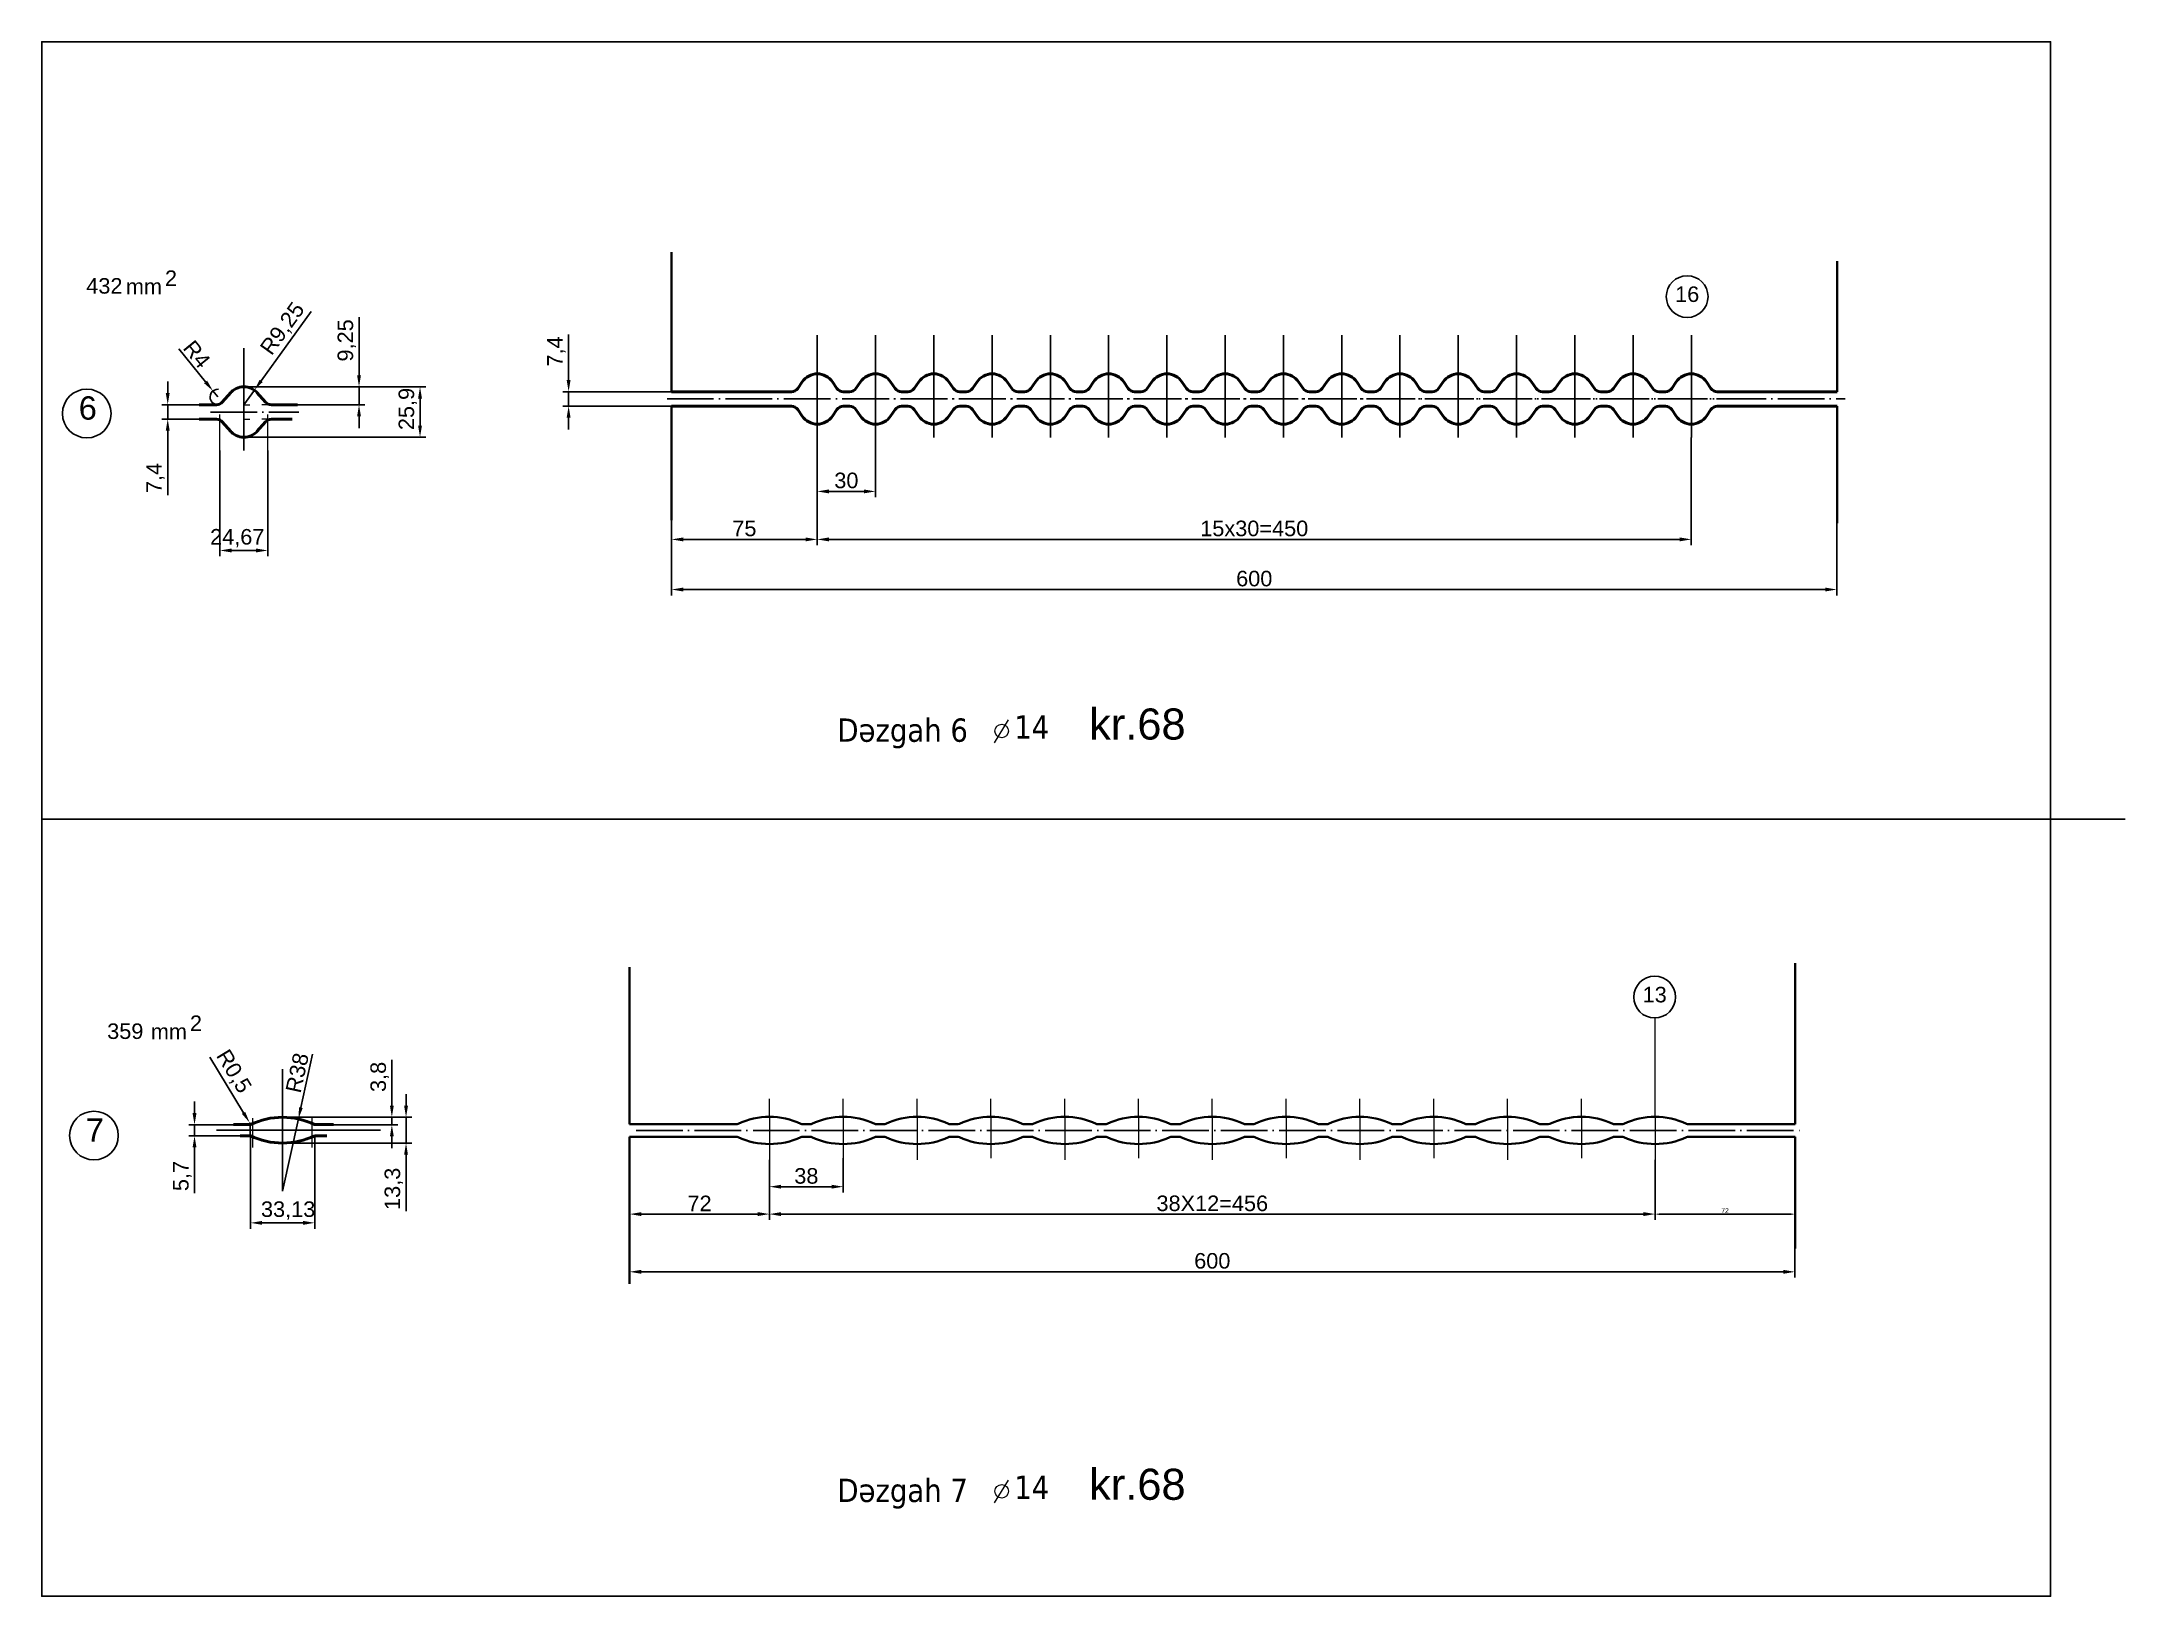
# Model space of a CAD drawing. Header units: millimetres. Extents: x 6647 to 33601, y -1887 to 8501.
# Drawn here: x 32088 to 33161, y 5701 to 6501 of the extents above; entities that cross this region are included whole.
import ezdxf

# ---------------------------------------------------------------- set-up
doc = ezdxf.new("R2010")
doc.units = ezdxf.units.MM
doc.linetypes.add('ACAD_ISO04W100', pattern=[30, 24, -3, 0, -3])
for name, color, linetype, lineweight in [('контурная', 7, 'Continuous', 50), ('осевые', 4, 'ACAD_ISO04W100', 25), ('размерные', 220, 'Continuous', 25), ('тонкая', 7, 'Continuous', 25), ('тонкий', 7, 'Continuous', 20)]:
    doc.layers.add(name, color=color, linetype=linetype, lineweight=lineweight)
doc.layers.add('осевая', color=4, linetype='Continuous')
doc.styles.add('s1v4', font='ARIAL.TTF', dxfattribs={"height": 4})
doc.styles.add('s4v4', font='ARIAL.TTF', dxfattribs={"height": 16})
doc.styles.get("Standard").update_dxf_attribs({"font": 'ARIAL.TTF'})
doc.dimstyles.new('ISO-25', dxfattribs={"dimtxt": 2.5, "dimasz": 2.5, "dimexe": 1.25, "dimexo": 0.625, "dimtad": 1, "dimtxsty": 'Standard', "dimcen": 2.5, "dimadec": 0, "dimazin": 0, "dimtfac": 1, "dimtmove": 0, "dimatfit": 3, "dimfxl": 1, "dimarcsym": 0})
doc.dimstyles.new('s2v4', dxfattribs={"dimtxt": 8, "dimasz": 6, "dimexe": 3, "dimexo": 0, "dimgap": 1.5, "dimtad": 1, "dimtxsty": 'Standard', "dimcen": 2.5, "dimadec": 0, "dimazin": 0, "dimtfac": 1, "dimtmove": 0, "dimatfit": 3, "dimfxl": 1, "dimarcsym": 0})
doc.dimstyles.new('s2v4$0', dxfattribs={"dimtxt": 8, "dimasz": 6, "dimexe": 3, "dimexo": 0, "dimgap": 1.5, "dimtad": 1, "dimtxsty": 'Standard', "dimcen": 2.5, "dimadec": 0, "dimazin": 0, "dimtfac": 1, "dimtmove": 0, "dimatfit": 3, "dimfxl": 1, "dimarcsym": 0})

msp = doc.modelspace()

# ---------------------------------------------------------------- texts
at = {"char_height": 8, "attachment_point": 5}
for s, insert in [('16', (32935.0972, 6371.1334)), ('13', (32918.3584, 6010.6986))]:
    msp.add_mtext(s, dxfattribs=dict(at, insert=insert))
at = {"layer": 'размерные', "style": 's4v4'}
for p in [(32627.1824, 6141.9925), (32627.1824, 5750.7703)]:
    msp.add_text('kr.68', height=16, dxfattribs=at).set_placement(p)
at = {"layer": 'тонкая', "style": 's1v4'}
for s, p in [('2', (32151.3744, 6375.4151)), ('432', (32110.8658, 6371.4675)), ('mm', (32131.2345, 6371.126)), ('2', (32164.2273, 5992.014)), ('359', (32121.6325, 5987.9261)), ('mm', (32144.0873, 5987.7249))]:
    msp.add_text(s, height=8, dxfattribs=at).set_placement(p)
at = {"layer": 'тонкий', "style": 's1v4'}
for s, p in [('6', (32106.9794, 6306.6247)), ('7', (32110.6367, 5935.0842))]:
    msp.add_text(s, height=12, dxfattribs=at).set_placement(p)
at = {"layer": 'тонкий', "char_height": 12, "attachment_point": 1, "style": 's1v4'}
for s, insert in [('{\\fTahoma|b0|i0|c238|p32;Dəzgah \\fTahoma|b0|i0|c0|p32;6}', (32497.5876, 6152.8562)), ('{\\fTahoma|b0|i0|c238|p32;Dəzgah \\fTahoma|b0|i0|c0|p32;7}', (32497.5876, 5761.634))]:
    msp.add_mtext(s, dxfattribs=dict(at, insert=insert))
at = {"layer": 'тонкий', "char_height": 12, "width": 33.292, "attachment_point": 1, "style": 's1v4'}
for insert in [(32588.6326, 6154.441), (32588.6326, 5763.2188)]:
    msp.add_mtext('{\\fTahoma|b0|i0|c162|p32;1\\fTahoma|b0|i0|c0|p32;4\\fTxt|b0|i0|c238|p2; }', dxfattribs=dict(at, insert=insert))

# ---------------------------------------------------------------- blocks, each defined once
blk = doc.blocks.new('*D155')
at = {"layer": 'Defpoints', "color": 0, "transparency": 16777216}
for p in [(32152.8, 6314.3), (32169, 6314.3), (32169, 6306.9)]:
    blk.add_point(p, dxfattribs=at)
at = {"layer": 'тонкий', "color": 0, "lineweight": -2, "transparency": 16777216}
for p, q in [((32152.8, 6320.3), (32152.8, 6326.3)), ((32169, 6314.3), (32149.8, 6314.3)), ((32152.8, 6314.3), (32152.8, 6306.9)), ((32169, 6306.9), (32149.8, 6306.9)), ((32152.8, 6300.9), (32152.8, 6267.8))]:
    blk.add_line(p, q, dxfattribs=at)
at = {"layer": 'тонкий', "color": 0, "transparency": 16777216}
for points in [[(32151.8, 6320.3), (32153.8, 6320.3), (32152.8, 6314.3)], [(32151.8, 6300.9), (32153.8, 6300.9), (32152.8, 6306.9)]]:
    blk.add_solid(points, dxfattribs=at)
at = {"layer": 'тонкий', "color": 0, "transparency": 16777216, "insert": (32146.5, 6276.6), "char_height": 8, "attachment_point": 5, "rotation": 90}
blk.add_mtext('7,4', dxfattribs=at)
blk = doc.blocks.new('*D88')
at = {"layer": 'Defpoints', "color": 0, "transparency": 16777216}
for p in [(32176.1, 6321.4), (32178.6, 6318.3)]:
    blk.add_point(p, dxfattribs=at)
at = {"layer": 'тонкий', "color": 0, "lineweight": -2, "transparency": 16777216}
for p, q in [((32158.5, 6343), (32172.3, 6326)), ((32178.6, 6318.3), (32176.1, 6321.4))]:
    blk.add_line(p, q, dxfattribs=at)
blk.add_arc((32178.6, 6318.3), 4, 86.1036, 270, dxfattribs=at)
at = {"layer": 'тонкий', "color": 0, "transparency": 16777216}
blk.add_solid([(32173.1, 6326.7), (32171.5, 6325.4), (32176.1, 6321.4)], dxfattribs=at)
at = {"layer": 'тонкий', "color": 0, "transparency": 16777216, "insert": (32167.8, 6340.3), "char_height": 8, "attachment_point": 5, "rotation": 309.0755}
blk.add_mtext('R4', dxfattribs=at)
blk = doc.blocks.new('*D89')
at = {"layer": 'Defpoints', "color": 0, "transparency": 16777216}
for p in [(32192, 6323.5), (32282.7, 6323.5), (32192, 6297.6)]:
    blk.add_point(p, dxfattribs=at)
at = {"layer": 'тонкий', "color": 0, "lineweight": -2, "transparency": 16777216}
for p, q in [((32192, 6323.5), (32285.7, 6323.5)), ((32282.7, 6303.6), (32282.7, 6317.5)), ((32192, 6297.6), (32285.7, 6297.6))]:
    blk.add_line(p, q, dxfattribs=at)
at = {"layer": 'тонкий', "color": 0, "transparency": 16777216}
for points in [[(32281.7, 6317.5), (32283.7, 6317.5), (32282.7, 6323.5)], [(32281.7, 6303.6), (32283.7, 6303.6), (32282.7, 6297.6)]]:
    blk.add_solid(points, dxfattribs=at)
at = {"layer": 'тонкий', "color": 0, "transparency": 16777216, "insert": (32276.4, 6312.1), "char_height": 8, "attachment_point": 5, "rotation": 90}
blk.add_mtext('25,9', dxfattribs=at)
blk = doc.blocks.new('*D156')
at = {"layer": 'Defpoints', "color": 0, "transparency": 16777216}
for p in [(32215.3, 6323.5), (32251.3, 6323.5), (32215.6, 6314.3)]:
    blk.add_point(p, dxfattribs=at)
at = {"layer": 'тонкий', "color": 0, "lineweight": -2, "transparency": 16777216}
for p, q in [((32251.3, 6329.5), (32251.3, 6359.3)), ((32215.3, 6323.5), (32254.3, 6323.5)), ((32251.3, 6314.3), (32251.3, 6323.5)), ((32215.6, 6314.3), (32254.3, 6314.3)), ((32251.3, 6308.3), (32251.3, 6302.3))]:
    blk.add_line(p, q, dxfattribs=at)
at = {"layer": 'тонкий', "color": 0, "transparency": 16777216}
for points in [[(32250.3, 6329.5), (32252.3, 6329.5), (32251.3, 6323.5)], [(32250.3, 6308.3), (32252.3, 6308.3), (32251.3, 6314.3)]]:
    blk.add_solid(points, dxfattribs=at)
at = {"layer": 'тонкий', "color": 0, "transparency": 16777216, "insert": (32245, 6347.4), "char_height": 8, "attachment_point": 5, "rotation": 90}
blk.add_mtext('9,25', dxfattribs=at)
blk = doc.blocks.new('*D90')
at = {"layer": 'Defpoints', "color": 0, "transparency": 16777216}
for p in [(32197.4, 6321.8), (32192, 6314.3)]:
    blk.add_point(p, dxfattribs=at)
at = {"layer": 'тонкий', "color": 0, "lineweight": -2, "transparency": 16777216}
for p, q in [((32226.6, 6362.2), (32200.9, 6326.6)), ((32192, 6314.3), (32197.4, 6321.8))]:
    blk.add_line(p, q, dxfattribs=at)
at = {"layer": 'тонкий', "color": 0, "transparency": 16777216}
blk.add_solid([(32200.1, 6327.2), (32201.7, 6326), (32197.4, 6321.8)], dxfattribs=at)
at = {"layer": 'тонкий', "color": 0, "transparency": 16777216, "insert": (32212.3, 6353.2), "char_height": 8, "attachment_point": 5, "rotation": 54.191}
blk.add_mtext('R9,25', dxfattribs=at)
blk = doc.blocks.new('*D157')
at = {"layer": 'Defpoints', "color": 0, "transparency": 16777216}
for p in [(32487.2, 6297.5), (32412.2, 6254.9), (32412.2, 6245)]:
    blk.add_point(p, dxfattribs=at)
at = {"layer": 'тонкий', "color": 0, "lineweight": -2, "transparency": 16777216}
for p, q in [((32487.2, 6297.5), (32487.2, 6242)), ((32412.2, 6254.9), (32412.2, 6242)), ((32481.2, 6245), (32418.2, 6245))]:
    blk.add_line(p, q, dxfattribs=at)
at = {"layer": 'тонкий', "color": 0, "transparency": 16777216}
for points in [[(32418.2, 6246), (32418.2, 6244), (32412.2, 6245)], [(32481.2, 6246), (32481.2, 6244), (32487.2, 6245)]]:
    blk.add_solid(points, dxfattribs=at)
at = {"layer": 'тонкий', "color": 0, "transparency": 16777216, "insert": (32449.7, 6250.6), "char_height": 8, "attachment_point": 5}
blk.add_mtext('75', dxfattribs=at)
blk = doc.blocks.new('*D158')
at = {"layer": 'Defpoints', "color": 0, "transparency": 16777216}
for p in [(32517.2, 6297.5), (32487.2, 6269.7), (32487.2, 6269.7)]:
    blk.add_point(p, dxfattribs=at)
at = {"layer": 'тонкий', "color": 0, "lineweight": -2, "transparency": 16777216}
for p, q in [((32517.2, 6297.5), (32517.2, 6266.7)), ((32487.2, 6269.7), (32487.2, 6272.7)), ((32511.2, 6269.7), (32493.2, 6269.7))]:
    blk.add_line(p, q, dxfattribs=at)
at = {"layer": 'тонкий', "color": 0, "transparency": 16777216}
for points in [[(32493.2, 6270.7), (32493.2, 6268.7), (32487.2, 6269.7)], [(32511.2, 6270.7), (32511.2, 6268.7), (32517.2, 6269.7)]]:
    blk.add_solid(points, dxfattribs=at)
at = {"layer": 'тонкий', "color": 0, "transparency": 16777216, "insert": (32502.2, 6275.3), "char_height": 8, "attachment_point": 5}
blk.add_mtext('30', dxfattribs=at)
blk = doc.blocks.new('*D159')
at = {"layer": 'Defpoints', "color": 0, "transparency": 16777216}
for p in [(32937.2, 6297.5), (32487.2, 6245.7), (32937.2, 6245)]:
    blk.add_point(p, dxfattribs=at)
at = {"layer": 'тонкий', "color": 0, "lineweight": -2, "transparency": 16777216}
for p, q in [((32937.2, 6297.5), (32937.2, 6242)), ((32487.2, 6245.7), (32487.2, 6242)), ((32493.2, 6245), (32931.2, 6245))]:
    blk.add_line(p, q, dxfattribs=at)
at = {"layer": 'тонкий', "color": 0, "transparency": 16777216}
for points in [[(32493.2, 6246), (32493.2, 6244), (32487.2, 6245)], [(32931.2, 6246), (32931.2, 6244), (32937.2, 6245)]]:
    blk.add_solid(points, dxfattribs=at)
at = {"layer": 'тонкий', "color": 0, "transparency": 16777216, "insert": (32712.2, 6250.6), "char_height": 8, "attachment_point": 5}
blk.add_mtext('15x30=450', dxfattribs=at)
blk = doc.blocks.new('*D160')
at = {"layer": 'Defpoints', "color": 0, "transparency": 16777216}
for p in [(33012.2, 6253.3), (32412.2, 6242), (32412.2, 6219.2)]:
    blk.add_point(p, dxfattribs=at)
at = {"layer": 'тонкий', "color": 0, "lineweight": -2, "transparency": 16777216}
for p, q in [((33012.2, 6253.3), (33012.2, 6216.2)), ((32412.2, 6242), (32412.2, 6216.2)), ((33006.2, 6219.2), (32418.2, 6219.2))]:
    blk.add_line(p, q, dxfattribs=at)
at = {"layer": 'тонкий', "color": 0, "transparency": 16777216}
for points in [[(32418.2, 6220.2), (32418.2, 6218.2), (32412.2, 6219.2)], [(33006.2, 6220.2), (33006.2, 6218.2), (33012.2, 6219.2)]]:
    blk.add_solid(points, dxfattribs=at)
at = {"layer": 'тонкий', "color": 0, "transparency": 16777216, "insert": (32712.2, 6224.8), "char_height": 8, "attachment_point": 5}
blk.add_mtext('600', dxfattribs=at)
blk = doc.blocks.new('*D161')
at = {"layer": 'Defpoints', "color": 0, "transparency": 16777216}
for p in [(32359.2, 6321), (32412.2, 6321), (32412.2, 6313.6)]:
    blk.add_point(p, dxfattribs=at)
at = {"layer": 'тонкий', "color": 0, "lineweight": -2, "transparency": 16777216}
for p, q in [((32359.2, 6327), (32359.2, 6350.4)), ((32412.2, 6321), (32356.2, 6321)), ((32359.2, 6313.6), (32359.2, 6321)), ((32412.2, 6313.6), (32356.2, 6313.6)), ((32359.2, 6307.6), (32359.2, 6301.6))]:
    blk.add_line(p, q, dxfattribs=at)
at = {"layer": 'тонкий', "color": 0, "transparency": 16777216}
for points in [[(32358.2, 6327), (32360.2, 6327), (32359.2, 6321)], [(32358.2, 6307.6), (32360.2, 6307.6), (32359.2, 6313.6)]]:
    blk.add_solid(points, dxfattribs=at)
at = {"layer": 'тонкий', "color": 0, "transparency": 16777216, "insert": (32352.9, 6341.7), "char_height": 8, "attachment_point": 5, "rotation": 90}
blk.add_mtext('7,4', dxfattribs=at)
blk = doc.blocks.new('*D261')
at = {"layer": 'Defpoints', "color": 0, "transparency": 16777216}
for p in [(32990.6, 5880.2), (32990.6, 5868.1), (32390.6, 5862)]:
    blk.add_point(p, dxfattribs=at)
at = {"layer": 'тонкий', "color": 0, "lineweight": -2, "transparency": 16777216}
for p, q in [((32990.6, 5880.2), (32990.6, 5865.1)), ((32390.6, 5862), (32390.6, 5871.1)), ((32396.6, 5868.1), (32984.6, 5868.1))]:
    blk.add_line(p, q, dxfattribs=at)
at = {"layer": 'тонкий', "color": 0, "transparency": 16777216}
for points in [[(32396.6, 5869.1), (32396.6, 5867.1), (32390.6, 5868.1)], [(32984.6, 5869.1), (32984.6, 5867.1), (32990.6, 5868.1)]]:
    blk.add_solid(points, dxfattribs=at)
at = {"layer": 'тонкий', "color": 0, "transparency": 16777216, "insert": (32690.6, 5873.7), "char_height": 8, "attachment_point": 5}
blk.add_mtext('600', dxfattribs=at)
blk = doc.blocks.new('*D262')
at = {"layer": 'Defpoints', "color": 0, "transparency": 16777216}
for p in [(32462.6, 5925.8), (32500.6, 5926.6), (32500.6, 5911.9)]:
    blk.add_point(p, dxfattribs=at)
at = {"layer": 'тонкий', "color": 0, "lineweight": -2, "transparency": 16777216}
for p, q in [((32462.6, 5925.8), (32462.6, 5908.9)), ((32500.6, 5926.6), (32500.6, 5908.9)), ((32468.6, 5911.9), (32494.6, 5911.9))]:
    blk.add_line(p, q, dxfattribs=at)
at = {"layer": 'тонкий', "color": 0, "transparency": 16777216}
for points in [[(32468.6, 5912.9), (32468.6, 5910.9), (32462.6, 5911.9)], [(32494.6, 5912.9), (32494.6, 5910.9), (32500.6, 5911.9)]]:
    blk.add_solid(points, dxfattribs=at)
at = {"layer": 'тонкий', "color": 0, "transparency": 16777216, "insert": (32481.6, 5917.4), "char_height": 8, "attachment_point": 5}
blk.add_mtext('38', dxfattribs=at)
blk = doc.blocks.new('*D263')
at = {"layer": 'Defpoints', "color": 0, "transparency": 16777216}
for p in [(32462.6, 5925.1), (32918.6, 5925.8), (32918.6, 5897.8)]:
    blk.add_point(p, dxfattribs=at)
at = {"layer": 'тонкий', "color": 0, "lineweight": -2, "transparency": 16777216}
for p, q in [((32462.6, 5925.1), (32462.6, 5894.8)), ((32918.6, 5925.8), (32918.6, 5894.8)), ((32468.6, 5897.8), (32912.6, 5897.8))]:
    blk.add_line(p, q, dxfattribs=at)
at = {"layer": 'тонкий', "color": 0, "transparency": 16777216}
for points in [[(32468.6, 5898.8), (32468.6, 5896.8), (32462.6, 5897.8)], [(32912.6, 5898.8), (32912.6, 5896.8), (32918.6, 5897.8)]]:
    blk.add_solid(points, dxfattribs=at)
at = {"layer": 'тонкий', "color": 0, "transparency": 16777216, "insert": (32690.6, 5903.3), "char_height": 8, "attachment_point": 5}
blk.add_mtext('38X12=456', dxfattribs=at)
blk = doc.blocks.new('*D264')
at = {"layer": 'Defpoints', "color": 0, "transparency": 16777216}
for p in [(32390.6, 5937.6), (32462.6, 5925.8), (32462.6, 5897.8)]:
    blk.add_point(p, dxfattribs=at)
at = {"layer": 'тонкий', "color": 0, "lineweight": -2, "transparency": 16777216}
for p, q in [((32390.6, 5937.6), (32390.6, 5894.8)), ((32462.6, 5925.8), (32462.6, 5894.8)), ((32396.6, 5897.8), (32456.6, 5897.8))]:
    blk.add_line(p, q, dxfattribs=at)
at = {"layer": 'тонкий', "color": 0, "transparency": 16777216}
for points in [[(32396.6, 5898.8), (32396.6, 5896.8), (32390.6, 5897.8)], [(32456.6, 5898.8), (32456.6, 5896.8), (32462.6, 5897.8)]]:
    blk.add_solid(points, dxfattribs=at)
at = {"layer": 'тонкий', "color": 0, "transparency": 16777216, "insert": (32426.6, 5903.3), "char_height": 8, "attachment_point": 5}
blk.add_mtext('72', dxfattribs=at)
blk = doc.blocks.new('*D265')
at = {"color": 0, "lineweight": -2, "transparency": 16777216}
for p, q in [((32990.6, 5937), (32990.6, 5896.5)), ((32918.6, 5925.1), (32918.6, 5896.5)), ((32921.1, 5897.8), (32988.1, 5897.8))]:
    blk.add_line(p, q, dxfattribs=at)
at = {"color": 0, "transparency": 16777216}
for points in [[(32921.1, 5898.2), (32921.1, 5897.3), (32918.6, 5897.8)], [(32988.1, 5898.2), (32988.1, 5897.3), (32990.6, 5897.8)]]:
    blk.add_solid(points, dxfattribs=at)
at = {"layer": 'Defpoints', "color": 0, "transparency": 16777216}
for p in [(32990.6, 5937.6), (32918.6, 5925.8), (32990.6, 5897.8)]:
    blk.add_point(p, dxfattribs=at)
at = {"color": 0, "lineweight": 15, "transparency": 16777216, "insert": (32954.6, 5899.6), "char_height": 2.5, "attachment_point": 5}
blk.add_mtext('72', dxfattribs=at)
blk = doc.blocks.new('*D273')
at = {"layer": 'Defpoints', "color": 0, "transparency": 16777216}
for p in [(32179.7, 6290.8), (32204.3, 6290.8), (32179.7, 6239.3)]:
    blk.add_point(p, dxfattribs=at)
at = {"layer": 'тонкий', "color": 0, "lineweight": -2, "transparency": 16777216}
for p, q in [((32179.7, 6290.8), (32179.7, 6236.3)), ((32204.3, 6290.8), (32204.3, 6236.3)), ((32198.3, 6239.3), (32185.7, 6239.3))]:
    blk.add_line(p, q, dxfattribs=at)
at = {"layer": 'тонкий', "color": 0, "transparency": 16777216}
for points in [[(32185.7, 6240.3), (32185.7, 6238.3), (32179.7, 6239.3)], [(32198.3, 6240.3), (32198.3, 6238.3), (32204.3, 6239.3)]]:
    blk.add_solid(points, dxfattribs=at)
at = {"layer": 'тонкий', "color": 0, "transparency": 16777216, "insert": (32188.6, 6245.6), "char_height": 8, "attachment_point": 5}
blk.add_mtext('24,67', dxfattribs=at)
blk = doc.blocks.new('*D274')
at = {"layer": 'Defpoints', "color": 0, "transparency": 16777216}
for p in [(32195.4, 5938.1), (32228.5, 5938.1), (32195.4, 5893.3)]:
    blk.add_point(p, dxfattribs=at)
at = {"layer": 'тонкий', "color": 0, "lineweight": -2, "transparency": 16777216}
for p, q in [((32195.4, 5938.1), (32195.4, 5890.3)), ((32228.5, 5938.1), (32228.5, 5890.3)), ((32222.5, 5893.3), (32201.4, 5893.3))]:
    blk.add_line(p, q, dxfattribs=at)
at = {"layer": 'тонкий', "color": 0, "transparency": 16777216}
for points in [[(32201.4, 5894.3), (32201.4, 5892.3), (32195.4, 5893.3)], [(32222.5, 5894.3), (32222.5, 5892.3), (32228.5, 5893.3)]]:
    blk.add_solid(points, dxfattribs=at)
at = {"layer": 'тонкий', "color": 0, "transparency": 16777216, "insert": (32214.8, 5899.6), "char_height": 8, "attachment_point": 5}
blk.add_mtext('33,13', dxfattribs=at)
blk = doc.blocks.new('*D275')
at = {"layer": 'Defpoints', "color": 0, "transparency": 16777216}
for p in [(32195, 5944.8), (32195.3, 5944.3)]:
    blk.add_point(p, dxfattribs=at)
at = {"layer": 'тонкий', "color": 0, "lineweight": -2, "transparency": 16777216}
for p, q in [((32174.4, 5978.6), (32191.9, 5949.9)), ((32195.3, 5944.3), (32195, 5944.8))]:
    blk.add_line(p, q, dxfattribs=at)
blk.add_arc((32195.3, 5944.3), 0.5, 121.3377, 270, dxfattribs=at)
at = {"layer": 'тонкий', "color": 0, "transparency": 16777216}
blk.add_solid([(32192.7, 5950.4), (32191, 5949.4), (32195, 5944.8)], dxfattribs=at)
at = {"layer": 'тонкий', "color": 0, "transparency": 16777216, "insert": (32186.4, 5971), "char_height": 8, "attachment_point": 5, "rotation": 301.3377}
blk.add_mtext('R0,5', dxfattribs=at)
blk = doc.blocks.new('*D276')
at = {"layer": 'Defpoints', "color": 0, "transparency": 16777216}
for p in [(32211.9, 5947.6), (32238.2, 5943.8), (32268.2, 5947.6)]:
    blk.add_point(p, dxfattribs=at)
at = {"layer": 'тонкий', "color": 0, "lineweight": -2, "transparency": 16777216}
for p, q in [((32268.2, 5953.6), (32268.2, 5977.2)), ((32211.9, 5947.6), (32271.2, 5947.6)), ((32238.2, 5943.8), (32271.2, 5943.8)), ((32268.2, 5943.8), (32268.2, 5947.6)), ((32268.2, 5937.8), (32268.2, 5931.8))]:
    blk.add_line(p, q, dxfattribs=at)
at = {"layer": 'тонкий', "color": 0, "transparency": 16777216}
for points in [[(32267.2, 5953.6), (32269.2, 5953.6), (32268.2, 5947.6)], [(32267.2, 5937.8), (32269.2, 5937.8), (32268.2, 5943.8)]]:
    blk.add_solid(points, dxfattribs=at)
at = {"layer": 'тонкий', "color": 0, "transparency": 16777216, "insert": (32261.9, 5968.4), "char_height": 8, "attachment_point": 5, "rotation": 90}
blk.add_mtext('3,8', dxfattribs=at)
blk = doc.blocks.new('*D277')
at = {"layer": 'Defpoints', "color": 0, "transparency": 16777216}
for p in [(32247.3, 5947.6), (32211.9, 5934.3), (32275.5, 5934.3)]:
    blk.add_point(p, dxfattribs=at)
at = {"layer": 'тонкий', "color": 0, "lineweight": -2, "transparency": 16777216}
for p, q in [((32275.5, 5953.6), (32275.5, 5959.6)), ((32247.3, 5947.6), (32278.5, 5947.6)), ((32275.5, 5947.6), (32275.5, 5934.3)), ((32211.9, 5934.3), (32278.5, 5934.3)), ((32275.5, 5928.3), (32275.5, 5899.3))]:
    blk.add_line(p, q, dxfattribs=at)
at = {"layer": 'тонкий', "color": 0, "transparency": 16777216}
for points in [[(32274.5, 5953.6), (32276.5, 5953.6), (32275.5, 5947.6)], [(32274.5, 5928.3), (32276.5, 5928.3), (32275.5, 5934.3)]]:
    blk.add_solid(points, dxfattribs=at)
at = {"layer": 'тонкий', "color": 0, "transparency": 16777216, "insert": (32269.2, 5910.8), "char_height": 8, "attachment_point": 5, "rotation": 90}
blk.add_mtext('13,3', dxfattribs=at)
blk = doc.blocks.new('*D278')
at = {"layer": 'Defpoints', "color": 0, "transparency": 16777216}
for p in [(32220.1, 5946.8), (32211.9, 5909.6)]:
    blk.add_point(p, dxfattribs=at)
at = {"layer": 'тонкий', "color": 0, "lineweight": -2, "transparency": 16777216}
for p, q in [((32227.4, 5980.1), (32221.4, 5952.6)), ((32211.9, 5909.6), (32220.1, 5946.8))]:
    blk.add_line(p, q, dxfattribs=at)
at = {"layer": 'тонкий', "color": 0, "transparency": 16777216}
blk.add_solid([(32220.4, 5952.8), (32222.3, 5952.4), (32220.1, 5946.8)], dxfattribs=at)
at = {"layer": 'тонкий', "color": 0, "transparency": 16777216, "insert": (32219.5, 5970.5), "char_height": 8, "attachment_point": 5, "rotation": 77.6507}
blk.add_mtext('R38', dxfattribs=at)
blk = doc.blocks.new('*D207')
at = {"layer": 'Defpoints', "color": 0, "transparency": 16777216}
for p in [(32186.6, 5943.8), (32166.6, 5938.1), (32190, 5938.1)]:
    blk.add_point(p, dxfattribs=at)
at = {"layer": 'тонкий', "color": 0, "lineweight": -2, "transparency": 16777216}
for p, q in [((32166.6, 5949.8), (32166.6, 5955.8)), ((32186.6, 5943.8), (32163.6, 5943.8)), ((32166.6, 5943.8), (32166.6, 5938.1)), ((32190, 5938.1), (32163.6, 5938.1)), ((32166.6, 5932.1), (32166.6, 5908.6))]:
    blk.add_line(p, q, dxfattribs=at)
at = {"layer": 'тонкий', "color": 0, "transparency": 16777216}
for points in [[(32165.6, 5949.8), (32167.6, 5949.8), (32166.6, 5943.8)], [(32165.6, 5932.1), (32167.6, 5932.1), (32166.6, 5938.1)]]:
    blk.add_solid(points, dxfattribs=at)
at = {"layer": 'тонкий', "color": 0, "transparency": 16777216, "insert": (32160.3, 5917.4), "char_height": 8, "attachment_point": 5, "rotation": 90}
blk.add_mtext('5,7', dxfattribs=at)

# ---------------------------------------------------------------- dimensions: what is measured, and where the dimension line sits
at = {"lineweight": 15}
dim = msp.add_linear_dim(base=(32990.6201, 5897.7546), p1=(32918.6201, 5925.7589), p2=(32990.6201, 5937.6281), dimstyle='ISO-25', dxfattribs=at)
dim.commit()
dim.dimension.update_dxf_attribs({"geometry": '*D265', "text_midpoint": (32954.6201, 5899.6348)})
at = {"layer": 'тонкий'}
for center, mpoint, picture, middle in [((32192.0083, 6314.2568), (32197.4204, 6321.7582), '*D90', (32217.4152, 6349.4725)), ((32195.2626, 5944.3474), (32195.0026, 5944.7745), '*D275', (32181.0103, 5967.7538))]:
    dim = msp.add_radius_dim(center=center, mpoint=mpoint, dimstyle='s2v4', dxfattribs=at)
    dim.commit()
    dim.dimension.update_dxf_attribs({"geometry": picture, "text_midpoint": middle, "dimtype": 164})
for base, p1, p2, picture, middle in [((32251.3316, 6323.5068), (32215.5827, 6314.2568), (32215.349, 6323.5068), '*D156', (32251.3316, 6347.4269)), ((32152.8356, 6314.2568), (32169.0296, 6306.8568), (32169.0296, 6314.2568), '*D155', (32152.8356, 6276.5787)), ((32282.6858, 6323.5068), (32192.0083, 6297.6068), (32192.0083, 6323.5068), '*D89', (32282.6858, 6312.0576)), ((32268.184, 5947.6474), (32238.1752, 5943.8474), (32211.9407, 5947.6474), '*D276', (32268.184, 5968.4353)), ((32275.5119, 5934.3474), (32247.3236, 5947.6474), (32211.9407, 5934.3474), '*D277', (32275.5119, 5910.8338))]:
    dim = msp.add_linear_dim(base=base, p1=p1, p2=p2, angle=90, dimstyle='s2v4', dxfattribs=at)
    dim.commit()
    dim.dimension.update_dxf_attribs({"geometry": picture, "text_midpoint": middle, "dimtype": 160})
for center, mpoint, picture, middle in [((32178.5919, 6318.2568), (32176.0706, 6321.362), '*D88', (32167.7751, 6340.3039)), ((32211.9407, 5909.6474), (32220.0678, 5946.7682), '*D278', (32219.543, 5970.4956))]:
    dim = msp.add_radius_dim(center=center, mpoint=mpoint, dimstyle='s2v4', dxfattribs=at)
    dim.commit()
    dim.dimension.update_dxf_attribs({"geometry": picture, "text_midpoint": middle})
for base, p1, p2, dimstyle, picture, middle in [((32359.2021, 6320.95), (32412.2437, 6313.55), (32412.2437, 6320.95), 's2v4', '*D161', (32352.9108, 6341.6833)), ((32166.5946, 5938.1474), (32186.5835, 5943.8474), (32190.0355, 5938.1474), 's2v4$0', '*D207', (32160.3033, 5917.365))]:
    dim = msp.add_linear_dim(base=base, p1=p1, p2=p2, angle=90, dimstyle=dimstyle, dxfattribs=at)
    dim.commit()
    dim.dimension.update_dxf_attribs({"geometry": picture, "text_midpoint": middle})
for base, p1, p2, picture, middle in [((32412.2437, 6245.0033), (32487.2437, 6297.4795), (32412.2437, 6254.9369), '*D157', (32449.7437, 6250.5715)), ((32487.2437, 6269.7414), (32517.2437, 6297.4795), (32487.2437, 6269.7414), '*D158', (32502.2437, 6275.3287)), ((32412.2437, 6219.1918), (33012.2437, 6253.2936), (32412.2437, 6242.0033), '*D160', (32712.2437, 6224.7764)), ((32462.6201, 5897.7546), (32390.6201, 5937.6281), (32462.6201, 5925.7589), '*D264', (32426.6201, 5903.271)), ((32500.6201, 5911.8608), (32462.6201, 5925.7589), (32500.6201, 5926.6105), '*D262', (32481.6201, 5917.4481)), ((32990.6201, 5868.1099), (32390.6201, 5861.962), (32990.6201, 5880.1694), '*D261', (32690.6201, 5873.6945))]:
    dim = msp.add_linear_dim(base=base, p1=p1, p2=p2, dimstyle='s2v4', dxfattribs=at)
    dim.commit()
    dim.dimension.update_dxf_attribs({"geometry": picture, "text_midpoint": middle})
for base, p1, p2, text, picture, middle in [((32937.2437, 6245.0033), (32487.2437, 6245.6719), (32937.2437, 6297.4795), '15x30=<>', '*D159', (32712.2437, 6250.5906)), ((32918.6201, 5897.7546), (32462.6201, 5925.1339), (32918.6201, 5925.7589), '38X12=<>', '*D263', (32690.6201, 5903.342))]:
    dim = msp.add_linear_dim(base=base, p1=p1, p2=p2, text=text, dimstyle='s2v4', dxfattribs=at)
    dim.commit()
    dim.dimension.update_dxf_attribs({"geometry": picture, "text_midpoint": middle})
for base, p1, p2, picture, middle in [((32179.6733, 6239.2507), (32204.3433, 6290.7862), (32179.6733, 6290.7862), '*D273', (32188.6317, 6239.2507)), ((32195.3769, 5893.3324), (32228.5046, 5938.1474), (32195.3769, 5938.1474), '*D274', (32214.7514, 5893.3324))]:
    dim = msp.add_linear_dim(base=base, p1=p1, p2=p2, dimstyle='s2v4', dxfattribs=at)
    dim.commit()
    dim.dimension.update_dxf_attribs({"geometry": picture, "text_midpoint": middle, "dimtype": 160})

# ---------------------------------------------------------------- linework, layer by layer
at = {"lineweight": 40}
for p, q in [((32412.2437, 6320.95), (32412.2437, 6392.8432)), ((33012.2437, 6320.95), (33012.2437, 6388.1008)), ((32412.2437, 6313.55), (32412.2437, 6254.9369)), ((33012.2437, 6313.55), (33012.2437, 6253.2936)), ((32390.6201, 5944.0281), (32390.6201, 6024.9412)), ((32990.6201, 5944.0281), (32990.6201, 6026.883)), ((32426.6024, 5944.0281), (32390.6201, 5944.0281)), ((32390.6201, 5944.0281), (32445.7703, 5944.0281)), ((32445.6024, 5944.0281), (32441.6377, 5944.0281)), ((32479.6377, 5944.0281), (32483.7703, 5944.0281)), ((32483.6024, 5944.0281), (32479.6377, 5944.0281)), ((32521.6024, 5944.0281), (32517.6377, 5944.0281)), ((32517.6377, 5944.0281), (32521.7703, 5944.0281)), ((32555.6377, 5944.0281), (32559.7703, 5944.0281)), ((32559.6024, 5944.0281), (32555.6377, 5944.0281)), ((32559.6024, 5944.0281), (32560.4532, 5944.2181)), ((32597.6024, 5944.0281), (32593.6377, 5944.0281)), ((32593.6377, 5944.0281), (32597.7703, 5944.0281)), ((32635.6024, 5944.0281), (32631.6377, 5944.0281)), ((32631.6377, 5944.0281), (32635.7703, 5944.0281)), ((32669.6377, 5944.0281), (32673.7703, 5944.0281)), ((32673.6024, 5944.0281), (32669.6377, 5944.0281)), ((32707.6377, 5944.0281), (32711.7703, 5944.0281)), ((32711.6024, 5944.0281), (32707.6377, 5944.0281)), ((32749.6024, 5944.0281), (32745.6377, 5944.0281)), ((32745.6377, 5944.0281), (32749.7703, 5944.0281)), ((32787.6024, 5944.0281), (32783.6377, 5944.0281)), ((32783.6377, 5944.0281), (32787.7703, 5944.0281)), ((32821.6377, 5944.0281), (32825.7703, 5944.0281)), ((32825.6024, 5944.0281), (32821.6377, 5944.0281)), ((32863.6024, 5944.0281), (32859.6377, 5944.0281)), ((32859.6377, 5944.0281), (32863.7703, 5944.0281)), ((32863.6024, 5944.0281), (32864.4532, 5944.2181)), ((32897.6377, 5944.0281), (32901.7703, 5944.0281)), ((32901.6024, 5944.0281), (32897.6377, 5944.0281)), ((32935.6377, 5944.0281), (32939.7703, 5944.0281)), ((32990.6201, 5944.0281), (32935.6377, 5944.0281)), ((32426.6024, 5937.6281), (32390.6201, 5937.6281)), ((32390.6201, 5937.6281), (32445.8799, 5937.6281)), ((32390.6201, 5937.6281), (32390.6201, 5861.962)), ((32445.6024, 5937.6281), (32441.6377, 5937.6281)), ((32479.6377, 5937.6281), (32483.8799, 5937.6281)), ((32483.6024, 5937.6281), (32479.6377, 5937.6281)), ((32521.6024, 5937.6281), (32517.6377, 5937.6281)), ((32517.6377, 5937.6281), (32521.8799, 5937.6281)), ((32555.6377, 5937.6281), (32559.8799, 5937.6281)), ((32559.6024, 5937.6281), (32555.6377, 5937.6281)), ((32559.6024, 5937.6281), (32560.4532, 5937.4381)), ((32597.6024, 5937.6281), (32593.6377, 5937.6281)), ((32593.6377, 5937.6281), (32597.8799, 5937.6281)), ((32635.6024, 5937.6281), (32631.6377, 5937.6281)), ((32631.6377, 5937.6281), (32635.8799, 5937.6281)), ((32669.6377, 5937.6281), (32673.8799, 5937.6281)), ((32673.6024, 5937.6281), (32669.6377, 5937.6281)), ((32707.6377, 5937.6281), (32711.8799, 5937.6281)), ((32711.6024, 5937.6281), (32707.6377, 5937.6281)), ((32749.6024, 5937.6281), (32745.6377, 5937.6281)), ((32745.6377, 5937.6281), (32749.8799, 5937.6281)), ((32787.6024, 5937.6281), (32783.6377, 5937.6281)), ((32783.6377, 5937.6281), (32787.8799, 5937.6281)), ((32821.6377, 5937.6281), (32825.8799, 5937.6281)), ((32825.6024, 5937.6281), (32821.6377, 5937.6281)), ((32863.6024, 5937.6281), (32859.6377, 5937.6281)), ((32859.6377, 5937.6281), (32863.8799, 5937.6281)), ((32863.6024, 5937.6281), (32864.4532, 5937.4381)), ((32897.6377, 5937.6281), (32901.8799, 5937.6281)), ((32901.6024, 5937.6281), (32897.6377, 5937.6281)), ((32935.6377, 5937.6281), (32939.8799, 5937.6281)), ((32990.6201, 5937.6281), (32935.6377, 5937.6281)), ((32990.6201, 5937.6281), (32990.6201, 5880.1694))]:
    msp.add_line(p, q, dxfattribs=at)
at = {"lineweight": 15}
for p, q in [((32918.6201, 5947.8281), (32918.6201, 5998.7422)), ((32462.6201, 5947.8281), (32462.6201, 5957.1508)), ((32500.6201, 5947.8281), (32500.6201, 5957.1508)), ((32538.6201, 5947.8281), (32538.6201, 5957.1508)), ((32576.6201, 5947.8281), (32576.6201, 5957.1508)), ((32614.6201, 5947.8281), (32614.6201, 5957.1508)), ((32652.6201, 5947.8281), (32652.6201, 5957.1508)), ((32690.6201, 5947.8281), (32690.6201, 5957.1508)), ((32728.6201, 5947.8281), (32728.6201, 5957.1508)), ((32766.6201, 5947.8281), (32766.6201, 5957.1508)), ((32804.6201, 5947.8281), (32804.6201, 5957.1508)), ((32842.6201, 5947.8281), (32842.6201, 5957.1508)), ((32880.6201, 5947.8281), (32880.6201, 5957.1508)), ((32462.6201, 5947.8281), (32462.6201, 5925.7589)), ((32500.6201, 5947.8281), (32500.6201, 5926.6105)), ((32538.6201, 5947.8281), (32538.6201, 5925.7589)), ((32576.6201, 5947.8281), (32576.6201, 5926.6105)), ((32614.6201, 5947.8281), (32614.6201, 5925.7589)), ((32652.6201, 5947.8281), (32652.6201, 5926.6105)), ((32690.6201, 5947.8281), (32690.6201, 5925.7589)), ((32728.6201, 5947.8281), (32728.6201, 5926.6105)), ((32766.6201, 5947.8281), (32766.6201, 5925.7589)), ((32804.6201, 5947.8281), (32804.6201, 5926.6105)), ((32842.6201, 5947.8281), (32842.6201, 5925.7589)), ((32880.6201, 5947.8281), (32880.6201, 5926.6105)), ((32918.6201, 5947.8281), (32918.6201, 5925.7589))]:
    msp.add_line(p, q, dxfattribs=at)
at = {"color": 2}
for points in [[(32087.9041, 6101.1184), (32087.9041, 6501.1184), (33122.1703, 6501.1184), (33122.1703, 6101.1184), (32087.9041, 6101.1184), (32087.9041, 6501.1184)], [(32087.9041, 5701.1184), (32087.9041, 6101.1184), (33122.1703, 6101.1184), (33122.1703, 5701.1184), (32087.9041, 5701.1184), (32087.9041, 6101.1184)], [(32126.4164, 6101.1184), (33160.6826, 6101.1184)], [(32126.4164, 6101.1184), (33160.6826, 6101.1184)], [(32126.4164, 6101.1184), (33160.6826, 6101.1184)], [(32126.4164, 6101.1184), (33160.6826, 6101.1184)], [(32126.4164, 6101.1184), (33160.6826, 6101.1184)], [(32126.4165, 6101.1184), (33160.6826, 6101.1184)], [(32126.4165, 6101.1184), (33160.6826, 6101.1184)], [(32126.4165, 6101.1184), (33160.6826, 6101.1184)]]:
    msp.add_lwpolyline(points, dxfattribs=at)
for centre in [(32935.0992, 6369.9275), (32918.3604, 6009.4927)]:
    msp.add_circle(centre, 10.7536)
at = {"lineweight": 40}
for centre, radius, start, end in [((32445.6024, 5946.0281), 2, 270, 295.1750662), ((32462.6201, 5909.8229), 38.0052, 64.8249338, 115.1750662), ((32479.6377, 5946.0281), 2, 244.8249338, 270), ((32483.6024, 5946.0281), 2, 270, 295.1750662), ((32500.6201, 5909.8229), 38.0052, 64.8249338, 115.1750662), ((32517.6377, 5946.0281), 2, 244.8249338, 270), ((32521.6024, 5946.0281), 2, 270, 295.1750662), ((32538.6201, 5909.8229), 38.0052, 64.8249338, 115.1750662), ((32555.6377, 5946.0281), 2, 244.8249338, 270), ((32576.6201, 5909.8229), 38.0052, 64.8249338, 115.1750662), ((32593.6377, 5946.0281), 2, 244.8249338, 270), ((32597.6024, 5946.0281), 2, 270, 295.1750662), ((32614.6201, 5909.8229), 38.0052, 64.8249338, 115.1750662), ((32631.6377, 5946.0281), 2, 244.8249338, 270), ((32635.6024, 5946.0281), 2, 270, 295.1750662), ((32652.6201, 5909.8229), 38.0052, 64.8249338, 115.1750662), ((32669.6377, 5946.0281), 2, 244.8249338, 270), ((32673.6024, 5946.0281), 2, 270, 295.1750662), ((32690.6201, 5909.8229), 38.0052, 64.8249338, 115.1750662), ((32707.6377, 5946.0281), 2, 244.8249338, 270), ((32711.6024, 5946.0281), 2, 270, 295.1750662), ((32728.6201, 5909.8229), 38.0052, 64.8249338, 115.1750662), ((32745.6377, 5946.0281), 2, 244.8249338, 270), ((32749.6024, 5946.0281), 2, 270, 295.1750662), ((32766.6201, 5909.8229), 38.0052, 64.8249338, 115.1750662), ((32783.6377, 5946.0281), 2, 244.8249338, 270), ((32787.6024, 5946.0281), 2, 270, 295.1750662), ((32804.6201, 5909.8229), 38.0052, 64.8249338, 115.1750662), ((32821.6377, 5946.0281), 2, 244.8249338, 270), ((32825.6024, 5946.0281), 2, 270, 295.1750662), ((32842.6201, 5909.8229), 38.0052, 64.8249338, 115.1750662), ((32859.6377, 5946.0281), 2, 244.8249338, 270), ((32880.6201, 5909.8229), 38.0052, 64.8249338, 115.1750662), ((32897.6377, 5946.0281), 2, 244.8249338, 270), ((32901.6024, 5946.0281), 2, 270, 295.1750662), ((32918.6201, 5909.8229), 38.0052, 64.8249338, 115.1750662), ((32935.6377, 5946.0281), 2, 244.8249338, 270), ((32445.6024, 5935.6281), 2, 64.8249338, 90), ((32462.6201, 5971.8333), 38.0052, 244.8249338, 295.1750662), ((32479.6377, 5935.6281), 2, 90, 115.1750662), ((32483.6024, 5935.6281), 2, 64.8249338, 90), ((32500.6201, 5971.8333), 38.0052, 244.8249338, 295.1750662), ((32517.6377, 5935.6281), 2, 90, 115.1750662), ((32521.6024, 5935.6281), 2, 64.8249338, 90), ((32538.6201, 5971.8333), 38.0052, 244.8249338, 295.1750662), ((32555.6377, 5935.6281), 2, 90, 115.1750662), ((32576.6201, 5971.8333), 38.0052, 244.8249338, 295.1750662), ((32593.6377, 5935.6281), 2, 90, 115.1750662), ((32597.6024, 5935.6281), 2, 64.8249338, 90), ((32614.6201, 5971.8333), 38.0052, 244.8249338, 295.1750662), ((32631.6377, 5935.6281), 2, 90, 115.1750662), ((32635.6024, 5935.6281), 2, 64.8249338, 90), ((32652.6201, 5971.8333), 38.0052, 244.8249338, 295.1750662), ((32669.6377, 5935.6281), 2, 90, 115.1750662), ((32673.6024, 5935.6281), 2, 64.8249338, 90), ((32690.6201, 5971.8333), 38.0052, 244.8249338, 295.1750662), ((32707.6377, 5935.6281), 2, 90, 115.1750662), ((32711.6024, 5935.6281), 2, 64.8249338, 90), ((32728.6201, 5971.8333), 38.0052, 244.8249338, 295.1750662), ((32745.6377, 5935.6281), 2, 90, 115.1750662), ((32749.6024, 5935.6281), 2, 64.8249338, 90), ((32766.6201, 5971.8333), 38.0052, 244.8249338, 295.1750662), ((32783.6377, 5935.6281), 2, 90, 115.1750662), ((32787.6024, 5935.6281), 2, 64.8249338, 90), ((32804.6201, 5971.8333), 38.0052, 244.8249338, 295.1750662), ((32821.6377, 5935.6281), 2, 90, 115.1750662), ((32825.6024, 5935.6281), 2, 64.8249338, 90), ((32842.6201, 5971.8333), 38.0052, 244.8249338, 295.1750662), ((32859.6377, 5935.6281), 2, 90, 115.1750662), ((32880.6201, 5971.8333), 38.0052, 244.8249338, 295.1750662), ((32897.6377, 5935.6281), 2, 90, 115.1750662), ((32901.6024, 5935.6281), 2, 64.8249338, 90), ((32918.6201, 5971.8333), 38.0052, 244.8249338, 295.1750662), ((32935.6377, 5935.6281), 2, 90, 115.1750662)]:
    msp.add_arc(centre, radius, start, end, dxfattribs=at)
at = {"layer": 'контурная'}
for p, q in [((32185.2956, 6320.6208), (32180.866, 6315.6081)), ((32198.7211, 6320.6208), (32203.1507, 6315.6081)), ((32412.2437, 6320.95), (32473.8753, 6320.95)), ((32477.1519, 6322.6557), (32479.4974, 6326.0055)), ((32497.3355, 6322.6557), (32494.99, 6326.0055)), ((32500.6121, 6320.95), (32503.8753, 6320.95)), ((32500.6121, 6320.95), (32503.8753, 6320.95)), ((32507.1519, 6322.6557), (32509.4974, 6326.0055)), ((32527.3355, 6322.6557), (32524.99, 6326.0055)), ((32530.6121, 6320.95), (32533.8753, 6320.95)), ((32530.6121, 6320.95), (32533.8753, 6320.95)), ((32537.1519, 6322.6557), (32539.4974, 6326.0055)), ((32557.3355, 6322.6557), (32554.99, 6326.0055)), ((32560.6121, 6320.95), (32563.8753, 6320.95)), ((32560.6121, 6320.95), (32563.8753, 6320.95)), ((32567.1519, 6322.6557), (32569.4974, 6326.0055)), ((32587.3355, 6322.6557), (32584.99, 6326.0055)), ((32590.6121, 6320.95), (32593.8753, 6320.95)), ((32590.6121, 6320.95), (32593.8753, 6320.95)), ((32597.1519, 6322.6557), (32599.4974, 6326.0055)), ((32617.3355, 6322.6557), (32614.99, 6326.0055)), ((32620.6121, 6320.95), (32623.8753, 6320.95)), ((32620.6121, 6320.95), (32623.8753, 6320.95)), ((32627.1519, 6322.6557), (32629.4974, 6326.0055)), ((32647.3355, 6322.6557), (32644.99, 6326.0055)), ((32650.6121, 6320.95), (32653.8753, 6320.95)), ((32650.6121, 6320.95), (32653.8753, 6320.95)), ((32657.1519, 6322.6557), (32659.4974, 6326.0055)), ((32677.3355, 6322.6557), (32674.99, 6326.0055)), ((32680.6121, 6320.95), (32683.8753, 6320.95)), ((32680.6121, 6320.95), (32683.8753, 6320.95)), ((32687.1519, 6322.6557), (32689.4974, 6326.0055)), ((32707.3355, 6322.6557), (32704.99, 6326.0055)), ((32710.6121, 6320.95), (32713.8753, 6320.95)), ((32710.6121, 6320.95), (32713.8753, 6320.95)), ((32717.1519, 6322.6557), (32719.4974, 6326.0055)), ((32737.3355, 6322.6557), (32734.99, 6326.0055)), ((32740.6121, 6320.95), (32743.8753, 6320.95)), ((32740.6121, 6320.95), (32743.8753, 6320.95)), ((32747.1519, 6322.6557), (32749.4974, 6326.0055)), ((32767.3355, 6322.6557), (32764.99, 6326.0055)), ((32770.6121, 6320.95), (32773.8753, 6320.95)), ((32770.6121, 6320.95), (32773.8753, 6320.95)), ((32777.1519, 6322.6557), (32779.4974, 6326.0055)), ((32797.3355, 6322.6557), (32794.99, 6326.0055)), ((32800.6121, 6320.95), (32803.8753, 6320.95)), ((32800.6121, 6320.95), (32803.8753, 6320.95)), ((32807.1519, 6322.6557), (32809.4974, 6326.0055)), ((32827.3355, 6322.6557), (32824.99, 6326.0055)), ((32830.6121, 6320.95), (32833.8753, 6320.95)), ((32830.6121, 6320.95), (32833.8753, 6320.95)), ((32837.1519, 6322.6557), (32839.4974, 6326.0055)), ((32857.3355, 6322.6557), (32854.99, 6326.0055)), ((32860.6121, 6320.95), (32863.8753, 6320.95)), ((32860.6121, 6320.95), (32863.8753, 6320.95)), ((32867.1519, 6322.6557), (32869.4974, 6326.0055)), ((32887.3355, 6322.6557), (32884.99, 6326.0055)), ((32893.8753, 6320.95), (32890.6121, 6320.95)), ((32897.1519, 6322.6557), (32899.4974, 6326.0055)), ((32917.3355, 6322.6557), (32914.99, 6326.0055)), ((32920.6121, 6320.95), (32923.8753, 6320.95)), ((32920.6121, 6320.95), (32923.8753, 6320.95)), ((32927.1519, 6322.6557), (32929.4974, 6326.0055)), ((32947.3355, 6322.6557), (32944.99, 6326.0055)), ((32950.6121, 6320.95), (33012.2437, 6320.95)), ((32169.0296, 6314.2568), (32177.8686, 6314.2568)), ((32206.1481, 6314.2568), (32219.6816, 6314.2568)), ((32412.2437, 6313.55), (32473.8753, 6313.55)), ((32477.1519, 6311.8443), (32479.4974, 6308.4946)), ((32497.3355, 6311.8443), (32494.99, 6308.4946)), ((32500.6121, 6313.55), (32503.8753, 6313.55)), ((32500.6121, 6313.55), (32503.8753, 6313.55)), ((32507.1519, 6311.8443), (32509.4974, 6308.4946)), ((32527.3355, 6311.8443), (32524.99, 6308.4946)), ((32530.6121, 6313.55), (32533.8753, 6313.55)), ((32530.6121, 6313.55), (32533.8753, 6313.55)), ((32537.1519, 6311.8443), (32539.4974, 6308.4946)), ((32557.3355, 6311.8443), (32554.99, 6308.4946)), ((32560.6121, 6313.55), (32563.8753, 6313.55)), ((32560.6121, 6313.55), (32563.8753, 6313.55)), ((32567.1519, 6311.8443), (32569.4974, 6308.4946)), ((32587.3355, 6311.8443), (32584.99, 6308.4946)), ((32590.6121, 6313.55), (32593.8753, 6313.55)), ((32590.6121, 6313.55), (32593.8753, 6313.55)), ((32597.1519, 6311.8443), (32599.4974, 6308.4946)), ((32617.3355, 6311.8443), (32614.99, 6308.4946)), ((32620.6121, 6313.55), (32623.8753, 6313.55)), ((32620.6121, 6313.55), (32623.8753, 6313.55)), ((32627.1519, 6311.8443), (32629.4974, 6308.4946)), ((32647.3355, 6311.8443), (32644.99, 6308.4946)), ((32650.6121, 6313.55), (32653.8753, 6313.55)), ((32650.6121, 6313.55), (32653.8753, 6313.55)), ((32657.1519, 6311.8443), (32659.4974, 6308.4946)), ((32677.3355, 6311.8443), (32674.99, 6308.4946)), ((32680.6121, 6313.55), (32683.8753, 6313.55)), ((32680.6121, 6313.55), (32683.8753, 6313.55)), ((32687.1519, 6311.8443), (32689.4974, 6308.4946)), ((32707.3355, 6311.8443), (32704.99, 6308.4946)), ((32710.6121, 6313.55), (32713.8753, 6313.55)), ((32710.6121, 6313.55), (32713.8753, 6313.55)), ((32717.1519, 6311.8443), (32719.4974, 6308.4946)), ((32737.3355, 6311.8443), (32734.99, 6308.4946)), ((32740.6121, 6313.55), (32743.8753, 6313.55)), ((32740.6121, 6313.55), (32743.8753, 6313.55)), ((32747.1519, 6311.8443), (32749.4974, 6308.4946)), ((32767.3355, 6311.8443), (32764.99, 6308.4946)), ((32770.6121, 6313.55), (32773.8753, 6313.55)), ((32770.6121, 6313.55), (32773.8753, 6313.55)), ((32777.1519, 6311.8443), (32779.4974, 6308.4946)), ((32797.3355, 6311.8443), (32794.99, 6308.4946)), ((32800.6121, 6313.55), (32803.8753, 6313.55)), ((32800.6121, 6313.55), (32803.8753, 6313.55)), ((32807.1519, 6311.8443), (32809.4974, 6308.4946)), ((32827.3355, 6311.8443), (32824.99, 6308.4946)), ((32830.6121, 6313.55), (32833.8753, 6313.55)), ((32830.6121, 6313.55), (32833.8753, 6313.55)), ((32837.1519, 6311.8443), (32839.4974, 6308.4946)), ((32857.3355, 6311.8443), (32854.99, 6308.4946)), ((32860.6121, 6313.55), (32863.8753, 6313.55)), ((32860.6121, 6313.55), (32863.8753, 6313.55)), ((32867.1519, 6311.8443), (32869.4974, 6308.4946)), ((32887.3355, 6311.8443), (32884.99, 6308.4946)), ((32890.6121, 6313.55), (32893.8753, 6313.55)), ((32897.1519, 6311.8443), (32899.4974, 6308.4946)), ((32917.3355, 6311.8443), (32914.99, 6308.4946)), ((32920.6121, 6313.55), (32923.8753, 6313.55)), ((32920.6121, 6313.55), (32923.8753, 6313.55)), ((32927.1519, 6311.8443), (32929.4974, 6308.4946)), ((32947.3355, 6311.8443), (32944.99, 6308.4946)), ((32950.6121, 6313.55), (33012.2437, 6313.55)), ((32169.0296, 6306.8568), (32177.902, 6306.8568)), ((32185.2956, 6300.4927), (32180.866, 6305.5055)), ((32198.7211, 6300.4927), (32203.1507, 6305.5055)), ((32206.1147, 6306.8568), (32216.8933, 6306.8568)), ((32186.5835, 5943.8474), (32195.2626, 5943.8474)), ((32228.6189, 5943.8474), (32238.1752, 5943.8474)), ((32190.0355, 5938.1474), (32195.3769, 5938.1474)), ((32228.5046, 5938.1474), (32234.642, 5938.1474))]:
    msp.add_line(p, q, dxfattribs=at)
for centre, radius, start, end in [((32487.2437, 6320.95), 9.25, 33.1297224, 146.8702776), ((32517.2437, 6320.95), 9.25, 33.1297224, 146.8702776), ((32547.2437, 6320.95), 9.25, 33.1297224, 146.8702776), ((32577.2437, 6320.95), 9.25, 33.1297224, 146.8702776), ((32607.2437, 6320.95), 9.25, 33.1297224, 146.8702776), ((32637.2437, 6320.95), 9.25, 33.1297224, 146.8702776), ((32667.2437, 6320.95), 9.25, 33.1297224, 146.8702776), ((32697.2437, 6320.95), 9.25, 33.1297224, 146.8702776), ((32727.2437, 6320.95), 9.25, 33.1297224, 146.8702776), ((32757.2437, 6320.95), 9.25, 33.1297224, 146.8702776), ((32787.2437, 6320.95), 9.25, 33.1297224, 146.8702776), ((32817.2437, 6320.95), 9.25, 33.1297224, 146.8702776), ((32847.2437, 6320.95), 9.25, 33.1297224, 146.8702776), ((32877.2437, 6320.95), 9.25, 33.1297224, 146.8702776), ((32907.2437, 6320.95), 9.25, 33.1297224, 146.8702776), ((32937.2437, 6320.95), 9.25, 33.1297224, 146.8702776), ((32192.0083, 6314.2568), 9.25, 39.4590775, 140.5409225), ((32473.8753, 6324.95), 4, 270, 325), ((32500.6121, 6324.95), 4, 215, 270), ((32503.8753, 6324.95), 4, 270, 325), ((32530.6121, 6324.95), 4, 215, 270), ((32533.8753, 6324.95), 4, 270, 325), ((32560.6121, 6324.95), 4, 215, 270), ((32563.8753, 6324.95), 4, 270, 325), ((32590.6121, 6324.95), 4, 215, 270), ((32593.8753, 6324.95), 4, 270, 325), ((32620.6121, 6324.95), 4, 215, 270), ((32623.8753, 6324.95), 4, 270, 325), ((32650.6121, 6324.95), 4, 215, 270), ((32653.8753, 6324.95), 4, 270, 325), ((32680.6121, 6324.95), 4, 215, 270), ((32683.8753, 6324.95), 4, 270, 325), ((32710.6121, 6324.95), 4, 215, 270), ((32713.8753, 6324.95), 4, 270, 325), ((32740.6121, 6324.95), 4, 215, 270), ((32743.8753, 6324.95), 4, 270, 325), ((32770.6121, 6324.95), 4, 215, 270), ((32773.8753, 6324.95), 4, 270, 325), ((32800.6121, 6324.95), 4, 215, 270), ((32803.8753, 6324.95), 4, 270, 325), ((32830.6121, 6324.95), 4, 215, 270), ((32833.8753, 6324.95), 4, 270, 325), ((32860.6121, 6324.95), 4, 215, 270), ((32863.8753, 6324.95), 4, 270, 325), ((32890.6121, 6324.95), 4, 215, 270), ((32893.8753, 6324.95), 4, 270, 325), ((32920.6121, 6324.95), 4, 215, 270), ((32923.8753, 6324.95), 4, 270, 325), ((32950.6121, 6324.95), 4, 215, 270), ((32177.8686, 6318.2568), 4, 270, 318.5340367), ((32206.1481, 6318.2568), 4, 221.4659633, 270), ((32473.8753, 6309.55), 4, 35, 90), ((32487.2437, 6313.55), 9.25, 213.1297224, 326.8702776), ((32500.6121, 6309.55), 4, 90, 145), ((32503.8753, 6309.55), 4, 35, 90), ((32517.2437, 6313.55), 9.25, 213.1297224, 326.8702776), ((32530.6121, 6309.55), 4, 90, 145), ((32533.8753, 6309.55), 4, 35, 90), ((32547.2437, 6313.55), 9.25, 213.1297224, 326.8702776), ((32560.6121, 6309.55), 4, 90, 145), ((32563.8753, 6309.55), 4, 35, 90), ((32577.2437, 6313.55), 9.25, 213.1297224, 326.8702776), ((32590.6121, 6309.55), 4, 90, 145), ((32593.8753, 6309.55), 4, 35, 90), ((32607.2437, 6313.55), 9.25, 213.1297224, 326.8702776), ((32620.6121, 6309.55), 4, 90, 145), ((32623.8753, 6309.55), 4, 35, 90), ((32637.2437, 6313.55), 9.25, 213.1297224, 326.8702776), ((32650.6121, 6309.55), 4, 90, 145), ((32653.8753, 6309.55), 4, 35, 90), ((32667.2437, 6313.55), 9.25, 213.1297224, 326.8702776), ((32680.6121, 6309.55), 4, 90, 145), ((32683.8753, 6309.55), 4, 35, 90), ((32697.2437, 6313.55), 9.25, 213.1297224, 326.8702776), ((32710.6121, 6309.55), 4, 90, 145), ((32713.8753, 6309.55), 4, 35, 90), ((32727.2437, 6313.55), 9.25, 213.1297224, 326.8702776), ((32740.6121, 6309.55), 4, 90, 145), ((32743.8753, 6309.55), 4, 35, 90), ((32757.2437, 6313.55), 9.25, 213.1297224, 326.8702776), ((32770.6121, 6309.55), 4, 90, 145), ((32773.8753, 6309.55), 4, 35, 90), ((32787.2437, 6313.55), 9.25, 213.1297224, 326.8702776), ((32800.6121, 6309.55), 4, 90, 145), ((32803.8753, 6309.55), 4, 35, 90), ((32817.2437, 6313.55), 9.25, 213.1297224, 326.8702776), ((32830.6121, 6309.55), 4, 90, 145), ((32833.8753, 6309.55), 4, 35, 90), ((32847.2437, 6313.55), 9.25, 213.1297224, 326.8702776), ((32860.6121, 6309.55), 4, 90, 145), ((32863.8753, 6309.55), 4, 35, 90), ((32877.2437, 6313.55), 9.25, 213.1297224, 326.8702776), ((32890.6121, 6309.55), 4, 90, 145), ((32893.8753, 6309.55), 4, 35, 90), ((32907.2437, 6313.55), 9.25, 213.1297224, 326.8702776), ((32920.6121, 6309.55), 4, 90, 145), ((32923.8753, 6309.55), 4, 35, 90), ((32937.2437, 6313.55), 9.25, 213.1297224, 326.8702776), ((32950.6121, 6309.55), 4, 90, 145), ((32177.8686, 6302.8568), 4, 41.4659633, 90), ((32192.0083, 6306.8568), 9.25, 219.4590775, 320.5409225), ((32206.1481, 6302.8568), 4, 90, 138.5340367), ((32195.2626, 5944.3474), 0.5, 270, 295.6706957), ((32211.9407, 5909.6474), 38, 64.3293043, 115.6706957), ((32228.6189, 5944.3474), 0.5, 244.3293043, 270), ((32228.6189, 5944.3474), 0.5, 244.3293043, 270), ((32211.9407, 5972.3474), 38, 244.1580672, 295.8419328)]:
    msp.add_arc(centre, radius, start, end, dxfattribs=at)
at = {"layer": 'осевая'}
for p, q in [((32192.0083, 6343.3582), (32192.0083, 6290.7862)), ((32487.2437, 6350.0515), (32487.2437, 6297.4795)), ((32517.2437, 6350.0515), (32517.2437, 6297.4795)), ((32547.2437, 6350.0515), (32547.2437, 6297.4795)), ((32577.2437, 6350.0515), (32577.2437, 6297.4795)), ((32607.2437, 6350.0515), (32607.2437, 6297.4795)), ((32637.2437, 6350.0515), (32637.2437, 6297.4795)), ((32667.2437, 6350.0515), (32667.2437, 6297.4795)), ((32697.2437, 6350.0515), (32697.2437, 6297.4795)), ((32727.2437, 6350.0515), (32727.2437, 6297.4795)), ((32757.2437, 6350.0515), (32757.2437, 6297.4795)), ((32787.2437, 6350.0515), (32787.2437, 6297.4795)), ((32817.2437, 6350.0515), (32817.2437, 6297.4795)), ((32847.2437, 6350.0515), (32847.2437, 6297.4795)), ((32877.2437, 6350.0515), (32877.2437, 6297.4795)), ((32907.2437, 6350.0515), (32907.2437, 6297.4795)), ((32937.2437, 6350.0515), (32937.2437, 6297.4795)), ((32211.9407, 5972.3474), (32211.9407, 5909.6474)), ((32177.9045, 5940.9974), (32262.4186, 5940.9974))]:
    msp.add_line(p, q, dxfattribs=at)
at = {"layer": 'осевые'}
for p, q in [((32174.8036, 6310.5568), (32220.3527, 6310.5568)), ((32409.8816, 6317.25), (33016.4712, 6317.25)), ((32470.039, 6317.25), (32515.5881, 6317.25)), ((32500.039, 6317.25), (32545.5881, 6317.25)), ((32530.039, 6317.25), (32575.5881, 6317.25)), ((32560.039, 6317.25), (32605.5881, 6317.25)), ((32590.039, 6317.25), (32635.5881, 6317.25)), ((32620.039, 6317.25), (32665.5881, 6317.25)), ((32650.039, 6317.25), (32695.5881, 6317.25)), ((32680.039, 6317.25), (32725.5881, 6317.25)), ((32710.039, 6317.25), (32755.5881, 6317.25)), ((32740.039, 6317.25), (32785.5881, 6317.25)), ((32770.039, 6317.25), (32815.5881, 6317.25)), ((32800.039, 6317.25), (32845.5881, 6317.25)), ((32830.039, 6317.25), (32875.5881, 6317.25)), ((32860.039, 6317.25), (32905.5881, 6317.25)), ((32890.039, 6317.25), (32935.5881, 6317.25)), ((32920.039, 6317.25), (32965.5881, 6317.25)), ((32393.9424, 5940.8281), (32994.9514, 5940.8281))]:
    msp.add_line(p, q, dxfattribs=at)
at = {"layer": 'размерные'}
msp.add_line((32195.2626, 5943.8474), (32195.2626, 5938.1474), dxfattribs=at)
at = {"layer": 'тонкая'}
for centre in [(32111.1424, 6309.7751), (32114.7997, 5938.2347)]:
    msp.add_circle(centre, 12.5323, dxfattribs=at)
at = {"layer": 'тонкий'}
for p, q in [((32177.8686, 6314.2568), (32177.2774, 6314.2568)), ((32179.6733, 6290.7862), (32179.6733, 6309.3569)), ((32192.0083, 6314.2568), (32195.1426, 6314.2568)), ((32205.4248, 6314.2568), (32201.2413, 6314.2568)), ((32205.9992, 6314.2584), (32203.8956, 6314.2584)), ((32205.9992, 6314.2584), (32203.8956, 6314.2584)), ((32204.3433, 6290.7862), (32204.3433, 6309.3569)), ((32206.1147, 6314.2568), (32206.7393, 6314.2568)), ((32206.1481, 6314.2568), (32206.7393, 6314.2568)), ((32177.8686, 6306.8568), (32177.2774, 6306.8568)), ((32178.0175, 6306.8551), (32180.121, 6306.8551)), ((32192.0083, 6306.8568), (32195.1426, 6306.8568)), ((32205.4248, 6306.8568), (32201.2413, 6306.8568)), ((32205.9992, 6306.8551), (32203.8956, 6306.8551)), ((32205.9992, 6306.8551), (32203.8956, 6306.8551)), ((32206.1147, 6306.8568), (32206.7393, 6306.8568)), ((32206.1481, 6306.8568), (32206.7393, 6306.8568)), ((32578.4428, 6140.3697), (32585.7246, 6152.1369)), ((32196.6407, 5932.0596), (32196.6407, 5947.1688)), ((32227.2407, 5932.0596), (32227.2407, 5947.1688)), ((32578.4428, 5749.1475), (32585.7246, 5760.9147))]:
    msp.add_line(p, q, dxfattribs=at)
for centre in [(32582.1661, 6146.3865), (32582.1661, 5755.1643)]:
    msp.add_circle(centre, 3.4722, dxfattribs=at)

msp.set_redraw_order([(e.dxf.handle, doc.entitydb.next_handle()) for e in msp.query("TEXT MTEXT ATTDEF DIMENSION ARC_DIMENSION")])  # texts and dimensions are drawn at this point

doc.saveas('drawing.dxf')
